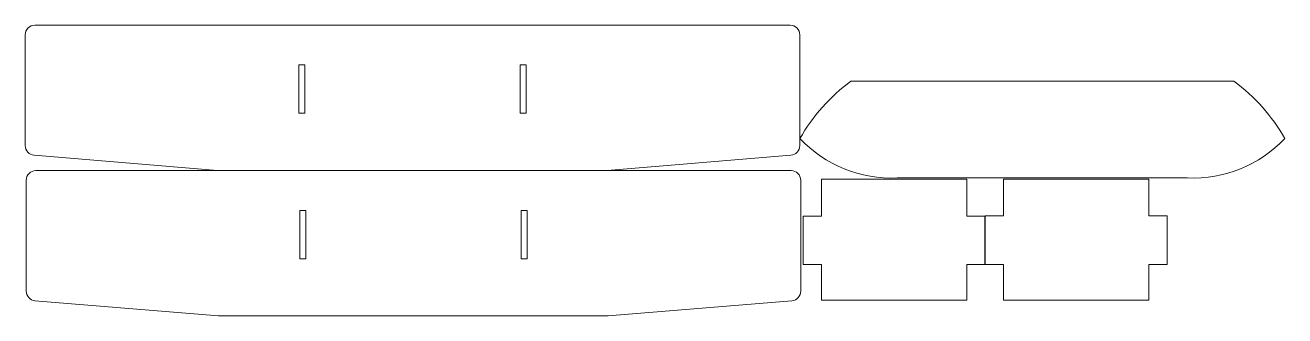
# Model space of a CAD drawing. Header units: inches. Extents: x 0 to 46.8, y 0 to 33.1.
# Drawn here: x 19.03 to 32.04, y 20.23 to 23.23 of the extents above; entities that cross this region are included whole.
import ezdxf

# ---------------------------------------------------------------- set-up
doc = ezdxf.new("R2010")
doc.units = ezdxf.units.IN
doc.header["$MEASUREMENT"] = 0

msp = doc.modelspace()

# ---------------------------------------------------------------- linework, layer by layer
at = {"color": 7, "linetype": 'Continuous', "lineweight": 15}
for p, q in [((26.931, 23.231), (19.131, 23.231)), ((19.031, 23.131), (19.031, 21.986)), ((27.031, 21.986), (27.031, 23.131)), ((21.918, 22.82), (21.856, 22.82)), ((21.856, 22.82), (21.856, 22.32)), ((21.918, 22.32), (21.918, 22.82)), ((24.143, 22.82), (24.143, 22.32)), ((24.206, 22.82), (24.143, 22.82)), ((24.206, 22.32), (24.206, 22.82)), ((31.515, 22.652), (27.559, 22.652)), ((21.856, 22.32), (21.918, 22.32)), ((24.143, 22.32), (24.206, 22.32)), ((19.123, 21.887), (21.018, 21.731)), ((25.043, 21.731), (26.939, 21.887)), ((26.941, 21.728), (19.141, 21.728)), ((21.018, 21.731), (25.043, 21.731)), ((19.041, 21.628), (19.041, 20.484)), ((27.041, 20.484), (27.041, 21.628)), ((27.255, 21.639), (27.255, 21.259)), ((28.755, 21.639), (27.255, 21.639)), ((28.037, 21.652), (31.037, 21.652)), ((28.755, 21.259), (28.755, 21.639)), ((29.135, 21.64), (29.135, 21.26)), ((30.635, 21.64), (29.135, 21.64)), ((30.635, 21.26), (30.635, 21.64)), ((21.928, 21.317), (21.866, 21.317)), ((21.866, 21.317), (21.866, 20.817)), ((21.928, 20.817), (21.928, 21.317)), ((24.153, 21.317), (24.153, 20.817)), ((24.216, 21.317), (24.153, 21.317)), ((24.216, 20.817), (24.216, 21.317)), ((27.066, 21.259), (27.066, 20.759)), ((27.255, 21.259), (27.066, 21.259)), ((28.944, 21.259), (28.755, 21.259)), ((28.944, 20.759), (28.944, 21.259)), ((28.946, 21.26), (28.946, 20.76)), ((29.135, 21.26), (28.946, 21.26)), ((30.824, 21.26), (30.635, 21.26)), ((30.824, 20.76), (30.824, 21.26)), ((21.866, 20.817), (21.928, 20.817)), ((24.153, 20.817), (24.216, 20.817)), ((27.066, 20.759), (27.255, 20.759)), ((27.255, 20.759), (27.255, 20.389)), ((28.755, 20.759), (28.944, 20.759)), ((28.755, 20.389), (28.755, 20.759)), ((28.946, 20.76), (29.135, 20.76)), ((29.135, 20.76), (29.135, 20.39)), ((30.635, 20.76), (30.824, 20.76)), ((30.635, 20.39), (30.635, 20.76)), ((19.132, 20.384), (21.028, 20.228)), ((25.053, 20.228), (26.949, 20.384)), ((27.255, 20.389), (28.755, 20.389)), ((29.135, 20.39), (30.635, 20.39)), ((21.028, 20.228), (25.053, 20.228))]:
    msp.add_line(p, q, dxfattribs=at)
for centre, radius, start, end in [((19.131, 23.131), 0.1, 90, 180), ((26.931, 23.131), 0.1, 0, 90), ((28.698, 21.113), 1.915, 126.5075, 150.3783), ((30.376, 21.113), 1.915, 29.6217, 53.4925), ((27.982, 22.957), 1.306, 223.4067, 272.419), ((31.092, 22.957), 1.306, 267.581, 316.5933), ((19.131, 21.986), 0.1, 180, 265.2963), ((26.931, 21.986), 0.1, 274.7037, 0), ((19.141, 21.628), 0.1, 90, 180), ((26.941, 21.628), 0.1, 0, 90), ((19.141, 20.484), 0.1, 180, 265.2963), ((26.941, 20.484), 0.1, 274.7037, 0)]:
    msp.add_arc(centre, radius, start, end, dxfattribs=at)

doc.saveas('drawing.dxf')
